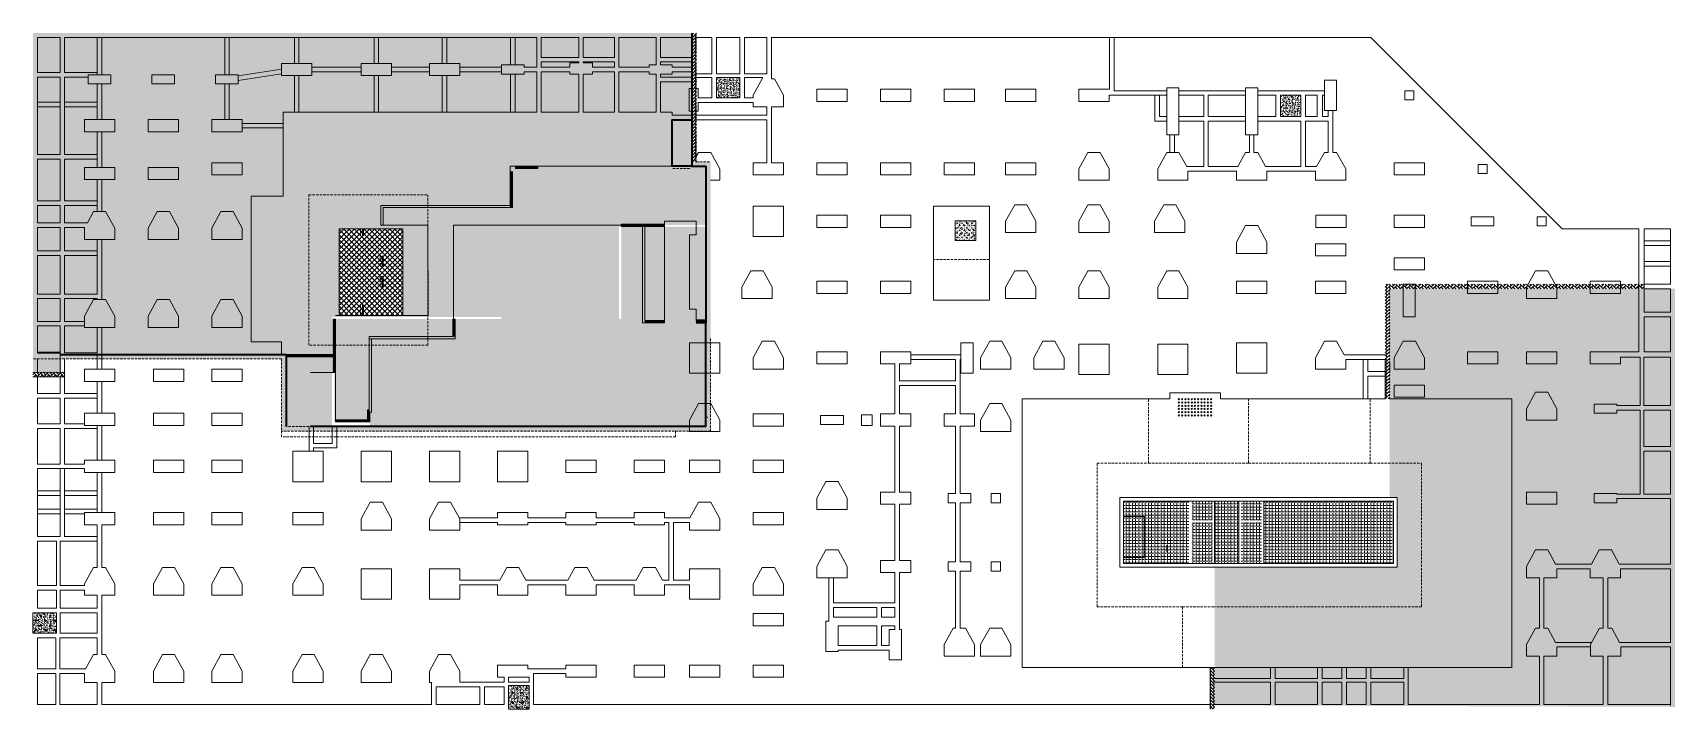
# Model space of a CAD drawing. Header units: millimetres. Extents: x 399 to 217001, y 400 to 89532.
import ezdxf

# ---------------------------------------------------------------- set-up
doc = ezdxf.new("R2010")
doc.units = ezdxf.units.MM
doc.linetypes.add('HIDDEN2', pattern=[4.7625, 3.175, -1.5875])
doc.layers.get('0').update_dxf_attribs({"lineweight": 20})
doc.layers.get('Defpoints').update_dxf_attribs({"color": 151, "lineweight": 9})
for name, color, linetype, lineweight in [('NDC_S_ HATCH HIDE', 251, 'Continuous', 9), ('NDC_S_DIM', 1, 'Continuous', 15), ('NDC_S_FOUNDATION', 6, 'Continuous', 35), ('NDC_S_HATCH MATERIAL', 8, 'Continuous', 13), ('NDC_S_SLAB', 2, 'Continuous', 20), ('NDC_S_THIN LINE', 8, 'Continuous', 9)]:
    doc.layers.add(name, color=color, linetype=linetype, lineweight=lineweight)
pattern_1 = [(0, (0, 0), (0, 419.1), [304.8, -114.3]), (90, (0, 0), (-419.1, 3e-14), [304.8, -114.3])]
pattern_2 = [(50, (0, 0), (358.6301, -31.3761), [37.5, -412.5]), (355, (0, 0), (-69.3757, 376.096), [30, -330]), (100.4514, (29.9, -2.6), (289.2547, 344.7198), [31.8701, -350.571]), (46.1842, (0, 100), (533.6205, -82.7595), [56.25, -618.75]), (96.6356, (44.47, 93.1), (467.3314, 487.059), [47.805, -525.8565]), (351.1842, (0, 100), (467.331, 487.0593), [45, -495]), (21, (50, 75), (298.4535, -201.3094), [37.5, -412.5]), (326, (50, 75), (121.6577, 362.575), [30, -330]), (71.4514, (74.87, 58.22), (420.1113, 161.2652), [31.8701, -350.571]), (37.5, (0, 0), (6.07993, 166.44693), [0, -326, 0, -335, 0, -331.25]), (7.5, (0, 0), (131.53477, 197.20586), [0, -191, 0, -318.5, 0, -126.25]), (327.5, (-111.5, 0), (266.91122, -11.27744), [0, -125, 0, -390, 0, -517.5]), (317.5, (-161.5, 0), (291.5931, 50.0525), [0, -162.5, 0, -259, 0, -367.5]), (45, (0, 0), (-79.54951, 79.54951), [])]
pattern_3 = [(0, (-2e-09, 269263.07), (0, 419.1), [304.8, -114.3]), (90, (-2e-09, 269263.07), (-419.1, 3e-14), [304.8, -114.3])]

msp = doc.modelspace()

# ---------------------------------------------------------------- hatches: boundary and pattern name
at = {"layer": 'NDC_S_ HATCH HIDE', "ltscale": 100}
h = msp.add_hatch(dxfattribs=at)
h.set_pattern_fill('CROSS', color=251, scale=100)
h.paths.add_polyline_path([(78000, 51800), (77700, 51800), (77700, 64200), (62199, 64200), (62200, 51800), (56199, 51800), (56199, 49750), (56199, 51800), (40150, 51800), (40150, 38250), (44850, 38250), (44850, 38550), (44850, 37650), (62850, 37650), (84716, 37650), (85150, 37650), (89200, 37650), (89200, 38076), (89200, 51602), (87900, 51602), (87900, 51300), (89180, 51300), (89180, 64000), (78000, 64000)])
h.paths.add_polyline_path([(40799, 63700), (49199, 63700), (49199, 52300), (40799, 52300)], flags=16)
h.paths.add_polyline_path([(39850, 49750), (39850, 49750), (39850, 52100), (62199, 52100), (62199, 64200), (89180, 64200), (89180, 66800), (89180, 71950), (87300, 71950), (87300, 89500), (400, 89532), (406, 44790), (4150, 44800), (4150, 47150), (4400, 47150), (33798, 47150), (33802, 37650), (39875, 37650)])
h = msp.add_hatch(dxfattribs=at)
h.set_pattern_fill('CROSS', color=251, scale=50)
h.paths.add_polyline_path([(122050, 62150), (124750, 62150), (124750, 64750), (122050, 64750)])
h = msp.add_hatch(dxfattribs=at)
h.set_pattern_fill('CROSS', color=251, scale=100)
h.paths.add_polyline_path([(217000, 55800), (179350, 55800), (179350, 46900), (179350, 46900), (179350, 46300), (179350, 46300), (179350, 38950), (179350, 28300), (180350, 28300), (180350, 19100), (172800, 19100), (156260, 19100), (156250, 900), (217000, 700), (217000, 28300), (217000, 28300)])
h = msp.add_hatch(dxfattribs=at)
h.set_pattern_fill('GOST_GLASS', color=251, scale=50)
h.paths.add_polyline_path([(151350, 38850), (156050, 38850), (156050, 41550), (151350, 41550)])
h = msp.add_hatch(dxfattribs=at)
h.set_pattern_fill('CROSS', color=251, scale=100)
h.paths.add_polyline_path([(400, 10400), (3500, 10400), (3500, 13100), (400, 13100)])
h = msp.add_hatch(dxfattribs=at)
h.set_pattern_fill('CROSS', color=251, scale=100)
h.paths.add_polyline_path([(63150, 400), (65850, 400), (65850, 3500), (63150, 3500)])
at = {"layer": 'NDC_S_HATCH MATERIAL', "ltscale": 100}
h = msp.add_hatch(dxfattribs=at)
h.set_pattern_fill('AR-CONC', color=256, scale=3)
h.paths.add_polyline_path([(90551, 80950), (93650, 80950), (93650, 83650), (90550, 83650)])
h = msp.add_hatch(dxfattribs=at)
h.set_pattern_fill('AR-CONC', color=256, scale=3)
h.set_pattern_definition([(50, (42900, 16550), (546.554, -47.8173), [57.15, -628.65]), (355, (42900, 16550), (-105.7303, 573.1705), [45.72, -502.9218]), (100.45144, (42945.55, 16546), (440.8237, 525.3533), [48.57, -534.2707]), (46.1842, (42900, 16702.4), (813.237, -126.127), [85.725, -942.975]), (96.63556, (42967.8, 16691.9), (712.2124, 742.2784), [72.855, -801.407]), (351.18415, (42900, 16702.4), (712.2124, 742.2784), [68.58, -754.379]), (21, (42976.2, 16664.3), (454.8432, -306.7956), [57.15, -628.65]), (326, (42976.2, 16664.3), (185.406, 552.564), [45.72, -502.92]), (71.45144, (43014.1, 16638.73), (640.2493, 245.7683), [48.57, -534.2698]), (37.5, (42900, 16550), (9.2658, 253.66512), [0, -496.824, 0, -510.54, 0, -504.825]), (7.5, (42900, 16550), (200.459, 300.5417), [0, -291.084, 0, -485.394, 0, -192.405]), (327.5, (42730.07, 16550), (406.7718, -17.18623), [0, -190.5, 0, -594.36, 0, -788.67]), (317.5, (42653.87, 16550), (444.3875, 76.2795), [0, -247.65, 0, -394.716, 0, -560.07])])
h.paths.add_polyline_path([(164950, 78500), (167650, 78500), (167650, 81300), (164950, 81300)])
h = msp.add_hatch(dxfattribs=at)
h.set_pattern_fill('ANSI37', color=256, scale=150)
h.paths.add_polyline_path([(40799, 52300), (49199, 52300), (49199, 63700), (40799, 63700)])
h = msp.add_hatch(dxfattribs=at)
h.set_pattern_fill('AR-CONC', color=256, scale=3)
h.paths.add_polyline_path([(122050, 62150), (124750, 62150), (124750, 64750), (122050, 64750)])
h = msp.add_hatch(dxfattribs=at)
h.set_pattern_fill('ANGLE', color=256, scale=60)
h.set_pattern_definition(pattern_1)
h.paths.add_polyline_path([(152950, 19600), (152950, 27800), (144250, 27800), (144250, 19600)])
h = msp.add_hatch(dxfattribs=at)
h.set_pattern_fill('ANGLE', color=256, scale=60)
h.set_pattern_definition(pattern_3)
h.paths.add_polyline_path([(159450, 27800), (156250, 27800), (156250, 19600), (159450, 19600)])
h.paths.add_polyline_path([(155950, 25000), (153250, 25000), (153250, 19600), (155950, 19600)])
h.paths.add_polyline_path([(162450, 25000), (159750, 25000), (159750, 19600), (162450, 19600)])
h = msp.add_hatch(dxfattribs=at)
h.set_pattern_fill('ANGLE', color=256, scale=60)
h.set_pattern_definition(pattern_3)
h.paths.add_polyline_path([(155950, 27800), (155150, 27800), (154050, 27800), (153250, 27800), (153250, 25300), (155950, 25300)])
h = msp.add_hatch(dxfattribs=at)
h.set_pattern_fill('ANGLE', color=256, scale=60)
h.set_pattern_definition(pattern_3)
h.paths.add_polyline_path([(162450, 27800), (159750, 27800), (159750, 25300), (162450, 25300)])
h = msp.add_hatch(dxfattribs=at)
h.set_pattern_fill('ANGLE', color=256, scale=60)
h.set_pattern_definition(pattern_1)
h.paths.add_polyline_path([(162750, 19600), (179850, 19600), (179850, 27800), (162750, 27800)])
h = msp.add_hatch(dxfattribs=at)
h.set_pattern_fill('AR-CONC', color=256, scale=3)
h.set_pattern_definition([(50, (-121650, -51650), (546.554, -47.8173), [57.15, -628.65]), (355, (-121650, -51650), (-105.7303, 573.1705), [45.72, -502.9218]), (100.45144, (-121604.45, -51654), (440.8237, 525.3533), [48.57, -534.2707]), (46.1842, (-121650, -51497.6), (813.237, -126.127), [85.725, -942.975]), (96.63556, (-121582.2, -51508.1), (712.2124, 742.2784), [72.855, -801.407]), (351.18415, (-121650, -51497.6), (712.2124, 742.2784), [68.58, -754.379]), (21, (-121573.8, -51535.7), (454.8432, -306.7956), [57.15, -628.65]), (326, (-121573.8, -51535.7), (185.406, 552.564), [45.72, -502.92]), (71.45144, (-121535.9, -51561.27), (640.2493, 245.7683), [48.57, -534.2698]), (37.5, (-121650, -51650), (9.2658, 253.66512), [0, -496.824, 0, -510.54, 0, -504.825]), (7.5, (-121650, -51650), (200.459, 300.5417), [0, -291.084, 0, -485.394, 0, -192.405]), (327.5, (-121819.93, -51650), (406.7718, -17.18623), [0, -190.5, 0, -594.36, 0, -788.67]), (317.5, (-121896.13, -51650), (444.3875, 76.2795), [0, -247.65, 0, -394.716, 0, -560.07])])
h.paths.add_polyline_path([(400, 10400), (3500, 10400), (3500, 13100), (400, 13100)])
h = msp.add_hatch(dxfattribs=at)
h.set_pattern_fill('AR-CONC', color=256, scale=3)
h.set_pattern_definition([(50, (-58900, -61250), (546.554, -47.8173), [57.15, -628.65]), (355, (-58900, -61250), (-105.7303, 573.1705), [45.72, -502.9218]), (100.45144, (-58854.45, -61254), (440.8237, 525.3533), [48.57, -534.2707]), (46.1842, (-58900, -61097.6), (813.237, -126.127), [85.725, -942.975]), (96.63556, (-58832.2, -61108.1), (712.2124, 742.2784), [72.855, -801.407]), (351.18415, (-58900, -61097.6), (712.2124, 742.2784), [68.58, -754.379]), (21, (-58823.8, -61135.7), (454.8432, -306.7956), [57.15, -628.65]), (326, (-58823.8, -61135.7), (185.406, 552.564), [45.72, -502.92]), (71.45144, (-58785.9, -61161.27), (640.2493, 245.7683), [48.57, -534.2698]), (37.5, (-58900, -61250), (9.2658, 253.66512), [0, -496.824, 0, -510.54, 0, -504.825]), (7.5, (-58900, -61250), (200.459, 300.5417), [0, -291.084, 0, -485.394, 0, -192.405]), (327.5, (-59069.93, -61250), (406.7718, -17.18623), [0, -190.5, 0, -594.36, 0, -788.67]), (317.5, (-59146.13, -61250), (444.3875, 76.2795), [0, -247.65, 0, -394.716, 0, -560.07])])
h.paths.add_polyline_path([(63150, 400), (65850, 400), (65850, 3500), (63150, 3500)])
at = {"layer": 'NDC_S_THIN LINE', "ltscale": 100}
h = msp.add_hatch(dxfattribs=at)
h.set_pattern_fill('AR-HBONE', color=251, scale=3)
h.set_pattern_definition([(45, (175, 1e-10), (0, 431.0523), [914.4, -304.8]), (135, (390.53, 215.53), (4e-14, 431.0523), [914.4, -304.8])])
h.paths.add_polyline_path([(87300, 72550), (87900, 72550), (87900, 89500), (87300, 89500)])
h = msp.add_hatch(dxfattribs=at)
h.set_pattern_fill('AR-HBONE', color=251, scale=3)
h.set_pattern_definition([(45, (4.5, -17025.54), (0, 431.0523), [914.4, -304.8]), (135, (220.04, -16810), (4e-14, 431.0523), [914.4, -304.8])])
h.paths.add_polyline_path([(88302, 72550), (87300, 72550), (87300, 71950), (89180, 71950), (89180, 37650), (84550, 37650), (83200, 37650), (40758, 37650), (40806, 37050), (81700, 37052), (83200, 37052), (85150, 37053), (89780, 37053), (89780, 72550)])
h.paths.add_polyline_path([(3995, 46550), (33200, 46550), (33200, 37050), (40774, 37050), (40733, 37650), (39867, 37650), (39900, 37650), (33800, 37650), (33800, 46100), (33800, 46350), (33800, 47150), (3995, 47150)])
h = msp.add_hatch(dxfattribs=at)
h.set_pattern_fill('BTCT', color=251, scale=50, pattern_type=2)
h.set_pattern_definition([(50, (-1e-08, 1e-10), (358.6301, -31.3761), [37.5, -412.5]), (355, (-1e-08, 1e-10), (-69.3757, 376.096), [30, -330]), (100.4514, (29.9, -2.6), (289.2547, 344.7198), [31.8701, -350.571]), (46.1842, (-1e-08, 100), (533.6205, -82.7595), [56.25, -618.75]), (96.6356, (44.47, 93.1), (467.3314, 487.059), [47.805, -525.8565]), (351.1842, (-1e-08, 100), (467.331, 487.0593), [45, -495]), (21, (50, 75), (298.4535, -201.30945), [37.5, -412.5]), (326, (50, 75), (121.6577, 362.575), [30, -330]), (71.4514, (74.87, 58.22), (420.1113, 161.2652), [31.8701, -350.571]), (37.5, (-1e-08, 1e-10), (6.07993, 166.44693), [0, -326, 0, -335, 0, -331.25]), (7.5, (-1e-08, 1e-10), (131.53477, 197.20586), [0, -191, 0, -318.5, 0, -126.25]), (327.5, (-111.5, 1e-10), (266.91122, -11.27744), [0, -125, 0, -390, 0, -517.5]), (317.5, (-161.5, 1e-10), (291.5931, 50.0525), [0, -162.5, 0, -259, 0, -367.5]), (45, (-1e-08, 1e-10), (-79.54951, 79.54951), [])])
h.paths.add_polyline_path([(64048, 71950), (64048, 71650), (67000, 71651), (67000, 71951)])
h = msp.add_hatch(dxfattribs=at)
h.set_pattern_fill('BTCT', color=251, scale=50, pattern_type=2)
h.set_pattern_definition(pattern_2)
h.paths.add_polyline_path([(63650, 71250), (63350, 71250), (63350, 66500), (63650, 66500)])
h = msp.add_hatch(dxfattribs=at)
h.set_pattern_fill('BTCT', color=251, scale=50, pattern_type=2)
h.set_pattern_definition(pattern_2)
h.paths.add_polyline_path([(46590, 66500), (63350, 66500), (63350, 66800), (46290, 66800), (46290, 64200), (46590, 64200)])
h = msp.add_hatch(dxfattribs=at)
h.set_pattern_fill('BTCT', color=251, scale=50, angle=90, pattern_type=2)
h.set_pattern_definition([(140, (149610, 600), (31.3761, 358.6301), [37.5, -412.5]), (85, (149610, 600), (-376.096, -69.3757), [30, -330]), (190.4514, (149612.6, 629.9), (-344.7198, 289.2547), [31.8701, -350.571]), (136.1842, (149510, 600), (82.7595, 533.6205), [56.25, -618.75]), (186.6356, (149516.9, 644.47), (-487.059, 467.3314), [47.805, -525.8565]), (81.1842, (149510, 600), (-487.0593, 467.331), [45, -495]), (111, (149535, 650), (201.3094, 298.4535), [37.5, -412.5]), (56, (149535, 650), (-362.575, 121.6577), [30, -330]), (161.4514, (149551.78, 674.87), (-161.2652, 420.1113), [31.8701, -350.571]), (127.5, (149610, 600), (-166.44693, 6.07993), [0, -326, 0, -335, 0, -331.25]), (97.5, (149610, 600), (-197.20586, 131.53477), [0, -191, 0, -318.5, 0, -126.25]), (57.5, (149610, 488.5), (11.27744, 266.91122), [0, -125, 0, -390, 0, -517.5]), (47.5, (149610, 438.5), (-50.0525, 291.5931), [0, -162.5, 0, -259, 0, -367.5]), (135, (149610, 600), (-79.54951, -79.54951), [])])
h.paths.add_polyline_path([(78000, 64300), (78000, 64000), (83700, 64000), (83700, 64300)])
h = msp.add_hatch(dxfattribs=at)
h.set_pattern_fill('BTCT', color=251, scale=50, pattern_type=2)
h.set_pattern_definition([(50, (17450, -7653.4), (358.6301, -31.3761), [37.5, -412.5]), (355, (17450, -7653.4), (-69.3757, 376.096), [30, -330]), (100.4514, (17479.9, -7656.02), (289.2547, 344.7198), [31.8701, -350.571]), (46.1842, (17450, -7553.4), (533.6205, -82.7595), [56.25, -618.75]), (96.6356, (17494.47, -7560.3), (467.3314, 487.059), [47.805, -525.8565]), (351.1842, (17450, -7553.4), (467.331, 487.0593), [45, -495]), (21, (17500, -7578.4), (298.4535, -201.3094), [37.5, -412.5]), (326, (17500, -7578.4), (121.6577, 362.575), [30, -330]), (71.4514, (17524.87, -7595.2), (420.1113, 161.2652), [31.8701, -350.571]), (37.5, (17450, -7653.41), (6.07993, 166.44693), [0, -326, 0, -335, 0, -331.25]), (7.5, (17450, -7653.41), (131.53477, 197.20586), [0, -191, 0, -318.5, 0, -126.25]), (327.5, (17338.5, -7653.41), (266.91122, -11.27744), [0, -125, 0, -390, 0, -517.5]), (317.5, (17288.5, -7653.4), (291.5931, 50.0525), [0, -162.5, 0, -259, 0, -367.5]), (45, (17450, -7653.41), (-79.54951, 79.54951), [])])
h.paths.add_polyline_path([(81100, 64000), (80800, 64000), (80800, 51300), (81100, 51300)])
h = msp.add_hatch(dxfattribs=at)
h.set_pattern_fill('AR-HBONE', color=251, scale=3)
h.set_pattern_definition([(45, (-129833.46, 0), (0, 431.0523), [914.4, -304.8]), (135, (-129617.93, 215.53), (4e-14, 431.0523), [914.4, -304.8])])
h.paths.add_polyline_path([(179350, 55800), (212925, 55800), (212925, 56400), (178750, 56400), (178750, 46850), (178749, 46850), (178750, 41300), (179350, 41300), (179350, 47608)])
h = msp.add_hatch(dxfattribs=at)
h.set_pattern_fill('BTCT', color=251, scale=50, pattern_type=2)
h.set_pattern_definition([(50, (-23350, -17450), (358.6301, -31.3761), [37.5, -412.5]), (355, (-23350, -17450), (-69.3757, 376.096), [30, -330]), (100.4514, (-23320.1, -17452.6), (289.2547, 344.7198), [31.8701, -350.571]), (46.1842, (-23350, -17350), (533.6205, -82.7595), [56.25, -618.75]), (96.6356, (-23305.53, -17356.9), (467.3314, 487.059), [47.805, -525.8565]), (351.1842, (-23350, -17350), (467.331, 487.0593), [45, -495]), (21, (-23300, -17375), (298.4535, -201.3094), [37.5, -412.5]), (326, (-23300, -17375), (121.6577, 362.575), [30, -330]), (71.4514, (-23275.13, -17391.78), (420.1113, 161.2652), [31.8701, -350.571]), (37.5, (-23350, -17450), (6.07993, 166.44693), [0, -326, 0, -335, 0, -331.25]), (7.5, (-23350, -17450), (131.53477, 197.20586), [0, -191, 0, -318.5, 0, -126.25]), (327.5, (-23461.5, -17450), (266.91122, -11.27744), [0, -125, 0, -390, 0, -517.5]), (317.5, (-23511.5, -17450), (291.5931, 50.0525), [0, -162.5, 0, -259, 0, -367.5]), (45, (-23350, -17450), (-79.54951, 79.54951), [])])
h.paths.add_polyline_path([(40300, 51800), (40000, 51800), (40000, 44750), (40300, 44750)])
h = msp.add_hatch(dxfattribs=at)
h.set_pattern_fill('BTCT', color=251, scale=50, pattern_type=2)
h.set_pattern_definition([(50, (-7450.8, -19450), (358.6301, -31.3761), [37.5, -412.5]), (355, (-7450.8, -19450), (-69.3757, 376.096), [30, -330]), (100.4514, (-7420.9, -19452.6), (289.2547, 344.7198), [31.8701, -350.571]), (46.1842, (-7450.8, -19350), (533.6205, -82.7595), [56.25, -618.75]), (96.6356, (-7406.33, -19356.9), (467.3314, 487.059), [47.805, -525.8565]), (351.1842, (-7450.8, -19350), (467.331, 487.0593), [45, -495]), (21, (-7400.8, -19375), (298.4535, -201.3094), [37.5, -412.5]), (326, (-7400.8, -19375), (121.6577, 362.575), [30, -330]), (71.4514, (-7375.93, -19391.78), (420.1113, 161.2652), [31.8701, -350.571]), (37.5, (-7450.8, -19450), (6.07993, 166.44693), [0, -326, 0, -335, 0, -331.25]), (7.5, (-7450.8, -19450), (131.53477, 197.20586), [0, -191, 0, -318.5, 0, -126.25]), (327.5, (-7562.3, -19450), (266.91122, -11.27744), [0, -125, 0, -390, 0, -517.5]), (317.5, (-7612.3, -19450), (291.5931, 50.0525), [0, -162.5, 0, -259, 0, -367.5]), (45, (-7450.8, -19450), (-79.54951, 79.54951), [])])
h.paths.add_polyline_path([(56100, 51800), (55800, 51800), (55800, 49500), (56100, 49500)])
h = msp.add_hatch(dxfattribs=at)
h.set_pattern_fill('BTCT', color=251, scale=50, angle=90, pattern_type=2)
h.set_pattern_definition([(140, (152710.68, -12100), (31.3761, 358.6301), [37.5, -412.5]), (85, (152710.68, -12100), (-376.096, -69.3757), [30, -330]), (190.4514, (152713.3, -12070.1), (-344.7198, 289.2547), [31.8701, -350.571]), (136.1842, (152610.68, -12100), (82.7595, 533.6205), [56.25, -618.75]), (186.6356, (152617.57, -12055.53), (-487.059, 467.3314), [47.805, -525.8565]), (81.1842, (152610.7, -12100), (-487.0593, 467.331), [45, -495]), (111, (152635.68, -12050), (201.3094, 298.4535), [37.5, -412.5]), (56, (152635.68, -12050), (-362.575, 121.6577), [30, -330]), (161.4514, (152652.45, -12025.13), (-161.2652, 420.1113), [31.8701, -350.571]), (127.5, (152710.68, -12100), (-166.44693, 6.07993), [0, -326, 0, -335, 0, -331.25]), (97.5, (152710.68, -12100), (-197.20586, 131.53477), [0, -191, 0, -318.5, 0, -126.25]), (57.5, (152710.68, -12211.5), (11.27744, 266.91122), [0, -125, 0, -390, 0, -517.5]), (47.5, (152710.68, -12261.5), (-50.0525, 291.5931), [0, -162.5, 0, -259, 0, -367.5]), (135, (152710.68, -12100), (-79.54951, -79.54951), [])])
h.paths.add_polyline_path([(81101, 51600), (81101, 51300), (83700, 51300), (83700, 51600)])
h = msp.add_hatch(dxfattribs=at)
h.set_pattern_fill('BTCT', color=251, scale=50, angle=90, pattern_type=2)
h.set_pattern_definition([(140, (159150, -12047.56), (31.3761, 358.6301), [37.5, -412.5]), (85, (159150, -12047.56), (-376.096, -69.3757), [30, -330]), (190.4514, (159152.6, -12017.67), (-344.7198, 289.2547), [31.8701, -350.571]), (136.1842, (159050, -12047.56), (82.7595, 533.6205), [56.25, -618.75]), (186.6356, (159056.9, -12003.1), (-487.059, 467.3314), [47.805, -525.8565]), (81.1842, (159050, -12047.56), (-487.0593, 467.331), [45, -495]), (111, (159075, -11997.56), (201.3094, 298.4535), [37.5, -412.5]), (56, (159075, -11997.56), (-362.575, 121.6577), [30, -330]), (161.4514, (159091.78, -11972.7), (-161.2652, 420.1113), [31.8701, -350.571]), (127.5, (159150, -12047.56), (-166.44693, 6.07993), [0, -326, 0, -335, 0, -331.25]), (97.5, (159150, -12047.56), (-197.20586, 131.53477), [0, -191, 0, -318.5, 0, -126.25]), (57.5, (159150, -12159.06), (11.27744, 266.91122), [0, -125, 0, -390, 0, -517.5]), (47.5, (159150, -12209.06), (-50.0525, 291.5931), [0, -162.5, 0, -259, 0, -367.5]), (135, (159150, -12047.56), (-79.54951, -79.54951), [])])
h.paths.add_polyline_path([(87900, 51602), (87900, 51302), (89180, 51302), (89180, 51602)])
h = msp.add_hatch(dxfattribs=at)
h.set_pattern_fill('BTCT', color=251, scale=50, pattern_type=2)
h.set_pattern_definition([(50, (-18600, -22650), (358.6301, -31.3761), [37.5, -412.5]), (355, (-18600, -22650), (-69.3757, 376.096), [30, -330]), (100.4514, (-18570.1, -22652.6), (289.2547, 344.7198), [31.8701, -350.571]), (46.1842, (-18600, -22550), (533.6205, -82.7595), [56.25, -618.75]), (96.6356, (-18555.53, -22556.9), (467.3314, 487.059), [47.805, -525.8565]), (351.1842, (-18600, -22550), (467.331, 487.0593), [45, -495]), (21, (-18550, -22575), (298.4535, -201.3094), [37.5, -412.5]), (326, (-18550, -22575), (121.6577, 362.575), [30, -330]), (71.4514, (-18525.13, -22591.78), (420.1113, 161.2652), [31.8701, -350.571]), (37.5, (-18600, -22650), (6.07993, 166.44693), [0, -326, 0, -335, 0, -331.25]), (7.5, (-18600, -22650), (131.53477, 197.20586), [0, -191, 0, -318.5, 0, -126.25]), (327.5, (-18711.5, -22650), (266.91122, -11.27744), [0, -125, 0, -390, 0, -517.5]), (317.5, (-18761.5, -22650), (291.5931, 50.0525), [0, -162.5, 0, -259, 0, -367.5]), (45, (-18600, -22650), (-79.54951, 79.54951), [])])
h.paths.add_polyline_path([(45050, 49200), (44750, 49200), (44750, 39550), (45050, 39550)])
h = msp.add_hatch(dxfattribs=at)
h.set_pattern_fill('BTCT', color=251, scale=50, angle=90, pattern_type=2)
h.set_pattern_definition([(140, (125310.68, -14200), (31.3761, 358.6301), [37.5, -412.5]), (85, (125310.68, -14200), (-376.0961, -69.3757), [30, -330]), (190.4514, (125313.3, -14170.1), (-344.7198, 289.2547), [31.8701, -350.571]), (136.1842, (125210.68, -14200), (82.7595, 533.6205), [56.25, -618.75]), (186.6356, (125217.57, -14155.53), (-487.059, 467.3314), [47.805, -525.8565]), (81.1842, (125210.7, -14200), (-487.0593, 467.331), [45, -495]), (111, (125235.68, -14150), (201.30945, 298.4535), [37.5, -412.5]), (56, (125235.68, -14150), (-362.575, 121.6577), [30, -330]), (161.4514, (125252.45, -14125.13), (-161.2652, 420.1113), [31.8701, -350.571]), (127.5, (125310.68, -14200), (-166.44693, 6.07993), [0, -326, 0, -335, 0, -331.25]), (97.5, (125310.68, -14200), (-197.20586, 131.53477), [0, -191, 0, -318.5, 0, -126.25]), (57.5, (125310.68, -14311.5), (11.27744, 266.91122), [0, -125, 0, -390, 0, -517.5]), (47.5, (125310.68, -14361.5), (-50.0525, 291.5931), [0, -162.5, 0, -259, 0, -367.5]), (135, (125310.68, -14200), (-79.54951, -79.54951), [])])
h.paths.add_polyline_path([(44770, 49500), (44770, 49200), (56100, 49197), (56100, 49497)])
h = msp.add_hatch(dxfattribs=at)
h.set_pattern_fill('BTCT', color=251, scale=50, angle=90, pattern_type=2)
h.set_pattern_definition([(140, (102779.58, -16500), (31.3761, 358.6301), [37.5, -412.5]), (85, (102779.6, -16500), (-376.096, -69.3757), [30, -330]), (190.4514, (102782.2, -16470.12), (-344.7198, 289.2547), [31.8701, -350.571]), (136.1842, (102679.6, -16500), (82.7595, 533.6205), [56.25, -618.75]), (186.6356, (102686.5, -16455.54), (-487.059, 467.3314), [47.805, -525.8565]), (81.1842, (102679.6, -16500), (-487.0593, 467.331), [45, -495]), (111, (102704.58, -16450), (201.3094, 298.4535), [37.5, -412.5]), (56, (102704.6, -16450), (-362.575, 121.6577), [30, -330]), (161.4514, (102721.36, -16425.14), (-161.2652, 420.1113), [31.8701, -350.571]), (127.5, (102779.58, -16500), (-166.44693, 6.07993), [0, -326, 0, -335, 0, -331.25]), (97.5, (102779.58, -16500), (-197.20586, 131.53477), [0, -191, 0, -318.5, 0, -126.25]), (57.5, (102779.58, -16611.5), (11.27744, 266.91122), [0, -125, 0, -390, 0, -517.5]), (47.5, (102779.58, -16661.5), (-50.0525, 291.5931), [0, -162.5, 0, -259, 0, -367.5]), (135, (102779.58, -16500.01), (-79.54951, -79.54951), [])])
h.paths.add_polyline_path([(33800, 47150), (33800, 46850), (40000, 46850), (40000, 47150)])
h = msp.add_hatch(dxfattribs=at)
h.set_pattern_fill('AR-HBONE', color=251, scale=3)
h.set_pattern_definition([(45, (3595, -590), (0, 431.0523), [914.4, -304.8]), (135, (3810.53, -374.48), (4e-14, 431.0523), [914.4, -304.8])])
h.paths.add_polyline_path([(4598, 44799), (401, 44799), (399, 44200), (4595, 44201)])
h = msp.add_hatch(dxfattribs=at)
h.set_pattern_fill('BTCT', color=251, scale=50, angle=90, pattern_type=2)
h.set_pattern_definition([(140, (107843.13, -25098.48), (31.3761, 358.6301), [37.5, -412.5]), (85, (107843.13, -25098.48), (-376.096, -69.3757), [30, -330]), (190.4514, (107845.74, -25068.6), (-344.7198, 289.2547), [31.8701, -350.571]), (136.1842, (107743.13, -25098.5), (82.7595, 533.6205), [56.25, -618.75]), (186.6356, (107750, -25054), (-487.059, 467.3314), [47.805, -525.8565]), (81.1842, (107743.1, -25098.5), (-487.0593, 467.331), [45, -495]), (111, (107768.13, -25048.48), (201.3094, 298.4535), [37.5, -412.5]), (56, (107768.13, -25048.48), (-362.575, 121.6577), [30, -330]), (161.4514, (107784.9, -25023.6), (-161.2652, 420.1113), [31.8701, -350.571]), (127.5, (107843.13, -25098.48), (-166.44693, 6.07993), [0, -326, 0, -335, 0, -331.25]), (97.5, (107843.13, -25098.48), (-197.20586, 131.53477), [0, -191, 0, -318.5, 0, -126.25]), (57.5, (107843.13, -25209.98), (11.27744, 266.91122), [0, -125, 0, -390, 0, -517.5]), (47.5, (107843.13, -25259.98), (-50.0525, 291.5931), [0, -162.5, 0, -259, 0, -367.5]), (135, (107843.13, -25098.48), (-79.54951, -79.54951), [])])
h.paths.add_polyline_path([(40300, 38550), (40300, 38250), (44850, 38250), (44850, 38552), (44850, 39250), (44750, 39250), (44750, 39850), (44550, 39850), (44550, 38551)])
h = msp.add_hatch(dxfattribs=at)
h.set_pattern_fill('AR-HBONE', color=251, scale=3)
edge = h.paths.add_edge_path()
edge.add_arc((156199, 1924), 3976, 89.12674, 90.87326)
edge.add_line((156139, 5900), (155660, 5900))
edge.add_line((155660, 5900), (155660, 900))
edge.add_line((155660, 900), (155660, 400))
edge.add_line((155660, 400), (156260, 400))
edge.add_line((156260, 400), (156260, 5900))

# ---------------------------------------------------------------- linework, layer by layer
at = {"ltscale": 100}
for p, q in [((3995, 88900), (1000, 88900)), ((1000, 84300), (1000, 88900)), ((3995, 88900), (3995, 84300)), ((8900, 88900), (8900, 84000)), ((9500, 88900), (9500, 84000)), ((25700, 84000), (25700, 88900)), ((26300, 84000), (26300, 88900)), ((34900, 85500), (34900, 88900)), ((35500, 85500), (35500, 88900)), ((45400, 85500), (45400, 88900)), ((46000, 85500), (46000, 88900)), ((54400, 85500), (54400, 88900)), ((55000, 85500), (55000, 88900)), ((63400, 85300), (63400, 88900)), ((64000, 85300), (64000, 88900)), ((67450, 86300), (67450, 88900)), ((82600, 88900), (77700, 88900)), ((77700, 85000), (77700, 88900)), ((82600, 85300), (82600, 88900)), ((87300, 88900), (83200, 88900)), ((83200, 88900), (83200, 86300)), ((87300, 86300), (87300, 89000)), ((89950, 88900), (87900, 88900)), ((89950, 84150), (89950, 88900)), ((90550, 84150), (90550, 88900)), ((93650, 88900), (90550, 88900)), ((93650, 84150), (93650, 88900)), ((97200, 88900), (94250, 88900)), ((94250, 84150), (94250, 88900)), ((97200, 84150), (97200, 88900)), ((143000, 88900), (143000, 81900)), ((27500, 83857), (33200, 84752)), ((37200, 85000), (43700, 85000)), ((47700, 85000), (52700, 85000)), ((56700, 85000), (62200, 85000)), ((66850, 85000), (65200, 85000)), ((72400, 86300), (67450, 86300)), ((67450, 85000), (67450, 85700)), ((72400, 85700), (67450, 85700)), ((71200, 85000), (67450, 85000)), ((77100, 86300), (73000, 86300)), ((77100, 85700), (73000, 85700)), ((77100, 85000), (77100, 85700)), ((77700, 85000), (81700, 85000)), ((81700, 85000), (81700, 85300)), ((81700, 85300), (82600, 85300)), ((83200, 86300), (87300, 86300)), ((87300, 85700), (83200, 85700)), ((83200, 85700), (83200, 85300)), ((83200, 85300), (84700, 85300)), ((84700, 85300), (84700, 85000)), ((84700, 85000), (87300, 85000)), ((87300, 85000), (87300, 85700)), ((3995, 84300), (1000, 84300)), ((1000, 73500), (1000, 83700)), ((3995, 83700), (1000, 83700)), ((3995, 83700), (3995, 73500)), ((8900, 84300), (4595, 84300)), ((7700, 83700), (4595, 83700)), ((4595, 83700), (4595, 73500)), ((8900, 82800), (8900, 78100)), ((8900, 82800), (8900, 82050)), ((9500, 82800), (9500, 78100)), ((25700, 78100), (25700, 82800)), ((26300, 78100), (26300, 82800)), ((27500, 83249), (33200, 84145)), ((34900, 79100), (34900, 83900)), ((35500, 79100), (35500, 83900)), ((37200, 84400), (43700, 84400)), ((45400, 79100), (45400, 83900)), ((46000, 79100), (46000, 83900)), ((47700, 84400), (52700, 84400)), ((54400, 79100), (54400, 83900)), ((55000, 79100), (55000, 83900)), ((56700, 84400), (62200, 84400)), ((63400, 79100), (63400, 84100)), ((64000, 79100), (64000, 84100)), ((66850, 84400), (65200, 84400)), ((71200, 84400), (67450, 84400)), ((77100, 79100), (77100, 84400)), ((77700, 79100), (77700, 84400)), ((81700, 84400), (77700, 84400)), ((81700, 84100), (81700, 84400)), ((82600, 84100), (81700, 84100)), ((84700, 84100), (83200, 84100)), ((83200, 83700), (87300, 83700)), ((87300, 83100), (83200, 83100)), ((87300, 84400), (84700, 84400)), ((84700, 84400), (84700, 84100)), ((87900, 84150), (89950, 84150)), ((89950, 83650), (87900, 83650)), ((89950, 80950), (89950, 83650)), ((90550, 84150), (93650, 84150)), ((94250, 84150), (97200, 84150)), ((94275, 80950), (94275, 83650)), ((94275, 83650), (96694, 83650)), ((96694, 83650), (95400, 81300)), ((170750, 79300), (170750, 83300)), ((170750, 83300), (172350, 83300)), ((172350, 83300), (172350, 79300)), ((3995, 80400), (1000, 80400)), ((8900, 80400), (4595, 80400)), ((87900, 82200), (88150, 82200)), ((88150, 82200), (88150, 80950)), ((89950, 80950), (88150, 80950)), ((95400, 80950), (94275, 80950)), ((95400, 81300), (95400, 80950)), ((149950, 81300), (142350, 81300)), ((143000, 81900), (149950, 81900)), ((148375, 81300), (148375, 77900)), ((148975, 81300), (148975, 78500)), ((151557, 81900), (160350, 81900)), ((154825, 81300), (151557, 81300)), ((154825, 81300), (154825, 78500)), ((160350, 81300), (155425, 81300)), ((155425, 81300), (155425, 78500)), ((161950, 81900), (170750, 81900)), ((161950, 81300), (164350, 81300)), ((164350, 78500), (164350, 81300)), ((164950, 78500), (164950, 81300)), ((164950, 81300), (167650, 81300)), ((167650, 78500), (167650, 81300)), ((168250, 78500), (168250, 81300)), ((169800, 81300), (168250, 81300)), ((169800, 80500), (169800, 78500)), ((170500, 78500), (170500, 81300)), ((170750, 81300), (170500, 81300)), ((3995, 79800), (1000, 79800)), ((8900, 79800), (4595, 79800)), ((7200, 76500), (7200, 78100)), ((7200, 78100), (11200, 78100)), ((11200, 78100), (11200, 76500)), ((97200, 78075), (87900, 78075)), ((149950, 78500), (148975, 78500)), ((151550, 78500), (154825, 78500)), ((160350, 78500), (155425, 78500)), ((164350, 78500), (161950, 78500)), ((167650, 78500), (164950, 78500)), ((168250, 78500), (169800, 78500)), ((170500, 78500), (171250, 78500)), ((172350, 79300), (170750, 79300)), ((171250, 79300), (171250, 78500)), ((171850, 79300), (171850, 73780)), ((11200, 76500), (7200, 76500)), ((8900, 76500), (8900, 71800)), ((9500, 76500), (9500, 71800)), ((28000, 77600), (33400, 77600)), ((28000, 77000), (33400, 77000)), ((149950, 77900), (148375, 77900)), ((150350, 76100), (150350, 73780)), ((150950, 76100), (150950, 73780)), ((151550, 77900), (154825, 77900)), ((154825, 77900), (154825, 71900)), ((160350, 77900), (155425, 77900)), ((160850, 76100), (160850, 73780)), ((161450, 76100), (161450, 73780)), ((167650, 77900), (161950, 77900)), ((167650, 77900), (167650, 71900)), ((168250, 77900), (171250, 77900)), ((168250, 77900), (168250, 71900)), ((171250, 77900), (171250, 73780)), ((88200, 73780), (87900, 73235)), ((89800, 73780), (88200, 73780)), ((91000, 71600), (89800, 73780)), ((149950, 73780), (148750, 71600)), ((151550, 73780), (149950, 73780)), ((152585, 71900), (151550, 73780)), ((3995, 73500), (1000, 73500)), ((3995, 72900), (1000, 72900)), ((1000, 67400), (1000, 72900)), ((3995, 72900), (3995, 67400)), ((8900, 73500), (4595, 73500)), ((4595, 72900), (4595, 67400)), ((8900, 72900), (4595, 72900)), ((91000, 70100), (91000, 71600)), ((148750, 71600), (148750, 70100)), ((154825, 71900), (152585, 71900)), ((8900, 70200), (8900, 65980)), ((9500, 70200), (9500, 65980)), ((89780, 70100), (91000, 70100)), ((148750, 70100), (152750, 70100)), ((3995, 67400), (1000, 67400)), ((8900, 67400), (4595, 67400)), ((1000, 64500), (1000, 66800)), ((3995, 66800), (1000, 66800)), ((3995, 66800), (3995, 64500)), ((8900, 66800), (4595, 66800)), ((4595, 66800), (4595, 64500)), ((119200, 66700), (126550, 66700)), ((119200, 54300), (119200, 66700)), ((126550, 54300), (126550, 66700)), ((3995, 64500), (1000, 64500)), ((3995, 63900), (1000, 63900)), ((1000, 60800), (1000, 63900)), ((3995, 63900), (3995, 60800)), ((4595, 63900), (4595, 60800)), ((212925, 55800), (212925, 63700)), ((216400, 63700), (212925, 63700)), ((216400, 56402), (216400, 63700)), ((3995, 60800), (1000, 60800)), ((8900, 60800), (4595, 60800)), ((8900, 62300), (8900, 55100)), ((9500, 62300), (9500, 54380)), ((216400, 62100), (212925, 62100)), ((216400, 61500), (212925, 61500)), ((1000, 55100), (1000, 60200)), ((3995, 60200), (1000, 60200)), ((3995, 60200), (3995, 55100)), ((8900, 60200), (4595, 60200)), ((4595, 60200), (4595, 55100)), ((216400, 59400), (212925, 59400)), ((216400, 58800), (212925, 58800)), ((112200, 55200), (112200, 56800)), ((112200, 56800), (116200, 56800)), ((116200, 56800), (116200, 55200)), ((212925, 56402), (216400, 56402)), ((3995, 55100), (1000, 55100)), ((1000, 51500), (1000, 54500)), ((3995, 54500), (1000, 54500)), ((3995, 54500), (3995, 51500)), ((8900, 55100), (4595, 55100)), ((4595, 54500), (4595, 51500)), ((8900, 54500), (4595, 54500)), ((8900, 54500), (8900, 54380)), ((116200, 55200), (112200, 55200)), ((126550, 54300), (119200, 54300)), ((212925, 52700), (212925, 55800)), ((212925, 55800), (216400, 55800)), ((216400, 52700), (216400, 55800)), ((216400, 52700), (212925, 52700)), ((212925, 47500), (212925, 52100)), ((216400, 52100), (212925, 52100)), ((216400, 47500), (216400, 52100)), ((3995, 51500), (1000, 51500)), ((1000, 47400), (1000, 50900)), ((3995, 50900), (1000, 50900)), ((3995, 50900), (3995, 47400)), ((7200, 51500), (4595, 51500)), ((4595, 50900), (4595, 47350)), ((7200, 50900), (4595, 50900)), ((8900, 50700), (8900, 47350)), ((9500, 50700), (9496, 47150)), ((91000, 48700), (87000, 48700)), ((87000, 48700), (87000, 44700)), ((91000, 44700), (91000, 48700)), ((96600, 48880), (95400, 46700)), ((98200, 48880), (96600, 48880)), ((99400, 46700), (98200, 48880)), ((124400, 48700), (122800, 48700)), ((122800, 48700), (122800, 47200)), ((124400, 44700), (124400, 48700)), ((126600, 48880), (125400, 46700)), ((128200, 48880), (126600, 48880)), ((129400, 46700), (128200, 48880)), ((133600, 48880), (132400, 46700)), ((135200, 48880), (133600, 48880)), ((136400, 46700), (135200, 48880)), ((170750, 48880), (169550, 46700)), ((172350, 48880), (170750, 48880)), ((173330, 47100), (172350, 48880)), ((181150, 48880), (179950, 46700)), ((182750, 48880), (181150, 48880)), ((183950, 46700), (182750, 48880)), ((1000, 46550), (1000, 44790)), ((3995, 47400), (3995, 44800)), ((8900, 47350), (4595, 47350)), ((4595, 46550), (4595, 42000)), ((8900, 47150), (8900, 45200)), ((9500, 47150), (9500, 45200)), ((95400, 46700), (95400, 45200)), ((99400, 45200), (99400, 46700)), ((103800, 47500), (107800, 47500)), ((103800, 45900), (103800, 47500)), ((107800, 45900), (103800, 45900)), ((107800, 47500), (107800, 45900)), ((112200, 45900), (112200, 47500)), ((112200, 47500), (116200, 47500)), ((114100, 45900), (112200, 45900)), ((114100, 45900), (114100, 39300)), ((116200, 45900), (114700, 45900)), ((114700, 45900), (114700, 43650)), ((116200, 47500), (116200, 45900)), ((116200, 47100), (122800, 47100)), ((116200, 46500), (122100, 46500)), ((122100, 46500), (122100, 43650)), ((122700, 39300), (122700, 46500)), ((122700, 46500), (122800, 46500)), ((122800, 47200), (122800, 44700)), ((125400, 46700), (125400, 45200)), ((129400, 45200), (129400, 46700)), ((132400, 46700), (132400, 45200)), ((136400, 45200), (136400, 46700)), ((169550, 46700), (169550, 45200)), ((178750, 47100), (173330, 47100)), ((175875, 46500), (175875, 41300)), ((176475, 46500), (176475, 44900)), ((179350, 46100), (179350, 44850)), ((179950, 46700), (179950, 45200)), ((183950, 45200), (183950, 46700)), ((189600, 47500), (193600, 47500)), ((189600, 45900), (189600, 47500)), ((193600, 45900), (189600, 45900)), ((193600, 47500), (193600, 45900)), ((197400, 45900), (197400, 47500)), ((197400, 47500), (201400, 47500)), ((201400, 45900), (197400, 45900)), ((201400, 47500), (201400, 45900)), ((205800, 45900), (205800, 47500)), ((209800, 45900), (205800, 45900)), ((209800, 47500), (209800, 47500)), ((209800, 45900), (209800, 46800)), ((212375, 46800), (209800, 46800)), ((212375, 40400), (212375, 46800)), ((212875, 40400), (212875, 46800)), ((216400, 46800), (212875, 46800)), ((212895, 46800), (212875, 46800)), ((216400, 47500), (212925, 47500)), ((216400, 40400), (216400, 46800)), ((4595, 44800), (400, 44790)), ((4595, 44200), (400, 44200)), ((1000, 44190), (1000, 42000)), ((3995, 44200), (3995, 42000)), ((8900, 43600), (8900, 39400)), ((9500, 43600), (9500, 39400)), ((87000, 44700), (91000, 44700)), ((95400, 45200), (99400, 45200)), ((122100, 43650), (114700, 43650)), ((122800, 44700), (124400, 44700)), ((125400, 45200), (129400, 45200)), ((132400, 45200), (136400, 45200)), ((169550, 45200), (173550, 45200)), ((176475, 44900), (178750, 44900)), ((176475, 44300), (178750, 44300)), ((176475, 44300), (176475, 41300)), ((179950, 45200), (183950, 45200)), ((3995, 42000), (1000, 42000)), ((3995, 41400), (1000, 41400)), ((1000, 41400), (1000, 38000)), ((3995, 41400), (3995, 38000)), ((8900, 42000), (4595, 42000)), ((8900, 41400), (4595, 41400)), ((4595, 41400), (4595, 38000)), ((122100, 43050), (114700, 43050)), ((179350, 41300), (195450, 41300)), ((195450, 41300), (195450, 5900)), ((212375, 38900), (212375, 39800)), ((216400, 40400), (212875, 40400)), ((212875, 35000), (212875, 39800)), ((216400, 39800), (212875, 39800)), ((216400, 35000), (216400, 39800)), ((3995, 38000), (1000, 38000)), ((1000, 37400), (1000, 32700)), ((3995, 37400), (1000, 37400)), ((3995, 37400), (3995, 32700)), ((7200, 38000), (4595, 38000)), ((8900, 37400), (4595, 37400)), ((4595, 37400), (4595, 32700)), ((8900, 37800), (8900, 33200)), ((9500, 37800), (9500, 33200)), ((36825, 37650), (36825, 34378)), ((37425, 37650), (37425, 35425)), ((39875, 37650), (39875, 35425)), ((40475, 37650), (40475, 34825)), ((122700, 37700), (122700, 28800)), ((37425, 35425), (39875, 35425)), ((37425, 34825), (40475, 34825)), ((37425, 34825), (37425, 34378)), ((216400, 35000), (212875, 35000)), ((3995, 32700), (1000, 32700)), ((4595, 32700), (7200, 32700)), ((7200, 32700), (7200, 33200)), ((7200, 33200), (11200, 33200)), ((11200, 33200), (11200, 31600)), ((212875, 28750), (212875, 34400)), ((216400, 34400), (212875, 34400)), ((216400, 28750), (216400, 34400)), ((1000, 32100), (1000, 23150)), ((7200, 32100), (1000, 32100)), ((3995, 32100), (3995, 23150)), ((4595, 32100), (4595, 23150)), ((7200, 31600), (7200, 32100)), ((11200, 31600), (7200, 31600)), ((8900, 31600), (8900, 26300)), ((9500, 31600), (9500, 26300)), ((3995, 29150), (1000, 29150)), ((3995, 28550), (1000, 28550)), ((8900, 29150), (4595, 29150)), ((8900, 28550), (4595, 28550)), ((216400, 28750), (212875, 28750)), ((3995, 26750), (1000, 26750)), ((3995, 26150), (1000, 26150)), ((8900, 26750), (4595, 26750)), ((7200, 26150), (4595, 26150)), ((114700, 27400), (114700, 20000)), ((122700, 27600), (122700, 19800)), ((154050, 27800), (155150, 27800)), ((161250, 27800), (162050, 27800)), ((216400, 28150), (209300, 28150)), ((216400, 28150), (216400, 19500)), ((56700, 25600), (61700, 25600)), ((56700, 25000), (61700, 25000)), ((65700, 25600), (70700, 25600)), ((65700, 25000), (70700, 25000)), ((74700, 25600), (79700, 25600)), ((74700, 25000), (79700, 25000)), ((83700, 25600), (87055, 25600)), ((83700, 25000), (84300, 25000)), ((84300, 17400), (84300, 25000)), ((84900, 17400), (84900, 25000)), ((84900, 25000), (87000, 25000)), ((3995, 23150), (1000, 23150)), ((1000, 16700), (1000, 22550)), ((3500, 22550), (1000, 22550)), ((3500, 22550), (3500, 16700)), ((4000, 22550), (4000, 16700)), ((8900, 22550), (4000, 22550)), ((8900, 23150), (4595, 23150)), ((114700, 20000), (116200, 20000)), ((116200, 20000), (116200, 18400)), ((207000, 21380), (205965, 19500)), ((208600, 21380), (207000, 21380)), ((209635, 19500), (208600, 21380)), ((216400, 19500), (209635, 19500)), ((62900, 19080), (61975, 17400)), ((64500, 19080), (62900, 19080)), ((65425, 17400), (64500, 19080)), ((71900, 19080), (70975, 17400)), ((73500, 19080), (71900, 19080)), ((74425, 17400), (73500, 19080)), ((80900, 19080), (79975, 17400)), ((82500, 19080), (80900, 19080)), ((83425, 17400), (82500, 19080)), ((87000, 17400), (84900, 17400)), ((105400, 12000), (105400, 17700)), ((106000, 14400), (106000, 17700)), ((114100, 18400), (114100, 14400)), ((116200, 18400), (114700, 18400)), ((114700, 18400), (114700, 10900)), ((122700, 18600), (122700, 11080)), ((199100, 17700), (199100, 11080)), ((199700, 17700), (199700, 11080)), ((205800, 17700), (207500, 17700)), ((207500, 17700), (207500, 11080)), ((209800, 18900), (216400, 18900)), ((216400, 9150), (216400, 18900)), ((1000, 16700), (3500, 16700)), ((1000, 13700), (1000, 16100)), ((1000, 16100), (3500, 16100)), ((3500, 16100), (3500, 13700)), ((4000, 16700), (7200, 16700)), ((4000, 16100), (7200, 16100)), ((4000, 16100), (4000, 13700)), ((8900, 15400), (8900, 13700)), ((9500, 15400), (9500, 7580)), ((61700, 15400), (65700, 15400)), ((83700, 16800), (87000, 16800)), ((900, 13100), (3350, 13100)), ((1000, 13700), (3500, 13700)), ((4000, 13700), (8900, 13700)), ((4000, 13100), (8900, 13100)), ((4000, 13100), (4000, 10400)), ((8900, 13100), (8900, 10400)), ((106000, 14400), (114100, 14400)), ((106000, 12500), (106000, 13800)), ((111725, 13800), (106000, 13800)), ((111725, 13800), (111725, 12500)), ((114100, 13800), (112325, 13800)), ((112325, 13800), (112325, 12500)), ((114100, 13800), (114100, 12500)), ((105000, 8000), (105000, 12000)), ((105400, 12000), (105000, 12000)), ((111725, 12500), (106000, 12500)), ((106600, 11400), (106600, 8775)), ((111725, 11400), (106600, 11400)), ((111725, 11400), (111725, 8775)), ((114100, 12500), (112325, 12500)), ((114100, 11400), (112325, 11400)), ((112325, 11400), (112325, 8775)), ((114100, 11400), (114100, 10900)), ((207030, 11080), (205830, 8900)), ((207500, 11080), (207030, 11080)), ((900, 10400), (3350, 10400)), ((1000, 5700), (1000, 9800)), ((1000, 9800), (3450, 9800)), ((3450, 9800), (3450, 5700)), ((3950, 9800), (8900, 9800)), ((3950, 9800), (3950, 5700)), ((4000, 10400), (8900, 10400)), ((8900, 9800), (8900, 7580)), ((106600, 8775), (111725, 8775)), ((112325, 8775), (113350, 8775)), ((113350, 8775), (113350, 9050)), ((205830, 8900), (205830, 7400)), ((53900, 7580), (52700, 5400)), ((55500, 7580), (53900, 7580)), ((56700, 5400), (55500, 7580)), ((106600, 8000), (105000, 8000)), ((113350, 8175), (106600, 8175)), ((106600, 8175), (106600, 8000)), ((113350, 6900), (113350, 8175)), ((199100, 7400), (199100, 1000)), ((199700, 1000), (199700, 7400)), ((205830, 8600), (201400, 8600)), ((205830, 7400), (207500, 7400)), ((207500, 7400), (207500, 1000)), ((216400, 900), (216400, 8600)), ((3450, 5700), (1000, 5700)), ((1000, 1000), (1000, 5100)), ((3450, 5100), (1000, 5100)), ((3450, 5100), (3450, 1000)), ((7365, 5700), (3950, 5700)), ((7200, 5100), (3950, 5100)), ((3950, 5100), (3950, 1000)), ((52700, 5400), (52700, 3900)), ((56700, 3950), (56700, 5400)), ((61700, 4600), (61700, 6200)), ((61700, 6200), (65700, 6200)), ((62550, 4600), (61700, 4600)), ((62550, 3950), (62550, 4600)), ((65850, 4600), (63150, 4600)), ((63150, 3950), (63150, 4600)), ((65700, 6200), (65700, 5700)), ((65700, 5700), (70700, 5700)), ((65850, 3950), (65850, 4600)), ((66450, 1000), (66450, 5100)), ((66450, 5100), (70700, 5100)), ((95400, 4600), (95400, 6200)), ((95400, 6200), (99400, 6200)), ((99400, 4600), (95400, 4600)), ((99400, 6200), (99400, 4600)), ((195450, 5900), (155667, 5900)), ((156252, 4459), (163650, 4456)), ((163650, 4456), (163650, 5900)), ((164250, 4456), (164250, 5900)), ((164250, 4456), (169850, 4454)), ((169850, 4454), (169850, 5900)), ((170450, 4454), (170450, 5900)), ((170450, 4454), (173050, 4453)), ((173050, 4453), (173050, 5900)), ((173650, 4453), (173650, 5900)), ((173650, 4453), (176250, 4452)), ((176250, 4452), (176250, 5900)), ((176850, 4452), (176850, 5900)), ((176850, 4452), (181200, 4450)), ((181200, 4450), (181200, 5900)), ((181800, 1000), (181800, 5900)), ((8900, 3900), (8900, 1000)), ((9500, 3900), (9500, 1000)), ((52700, 3900), (52975, 3900)), ((52975, 3900), (52975, 1000)), ((53575, 1000), (53575, 3350)), ((53575, 3350), (59350, 3350)), ((62550, 3950), (56700, 3950)), ((59350, 1000), (59350, 3350)), ((59950, 1000), (59950, 3350)), ((59950, 3350), (62550, 3350)), ((62550, 1000), (62550, 3350)), ((63150, 3950), (65850, 3950)), ((63150, 400), (63150, 3500)), ((163650, 3956), (156252, 3959)), ((163650, 1000), (163650, 3956)), ((164250, 1000), (164250, 3956)), ((169850, 3954), (164250, 3956)), ((169850, 1000), (169850, 3954)), ((170450, 1000), (170450, 3954)), ((173050, 3953), (170450, 3954)), ((173050, 1000), (173050, 3953)), ((173650, 1000), (173650, 3953)), ((176250, 3952), (173650, 3953)), ((176250, 1000), (176250, 3952)), ((176850, 1000), (176850, 3952)), ((181200, 3950), (176850, 3952)), ((181200, 1000), (181200, 3950)), ((3450, 1000), (1000, 1000)), ((8900, 1000), (3950, 1000)), ((52975, 1000), (9500, 1000)), ((59350, 1000), (53575, 1000)), ((62550, 1000), (59950, 1000)), ((93600, 1000), (66450, 1000)), ((155660, 1000), (93600, 1000)), ((163650, 1000), (156250, 1000)), ((169850, 1000), (164250, 1000)), ((173050, 1000), (170450, 1000)), ((176250, 1000), (173650, 1000)), ((181200, 1000), (176850, 1000)), ((199100, 1000), (181800, 1000)), ((207500, 1000), (199700, 1000))]:
    msp.add_line(p, q, dxfattribs=at)
for points in [[(66850, 85000), (66850, 88900), (4595, 88900), (4595, 84300)], [(72400, 86300), (72400, 88900), (67450, 88900)], [(77100, 86300), (77100, 88900), (73000, 88900), (73000, 86300)], [(97800, 79800), (99400, 79800), (99400, 81300), (98200, 83480), (97800, 83480), (97800, 88900), (176883, 88900), (202084, 63700), (212200, 63700), (212200, 47500), (205800, 47500)], [(142350, 81300), (142350, 80500), (138350, 80500), (138350, 82100), (142400, 82100), (142400, 88900)], [(65200, 84400), (65200, 84100), (62200, 84100), (62200, 85300), (65200, 85300), (65200, 85000)], [(71200, 85000), (71200, 85601), (72400, 85601), (72400, 85700)], [(73000, 85700), (73000, 85601), (74200, 85601), (74200, 85000)], [(74200, 85000), (77100, 85000)], [(66850, 84400), (66850, 79100), (33400, 79100), (33400, 68030), (29200, 68030), (29200, 48830), (33200, 48830), (33200, 47150)], [(72400, 79100), (67450, 79100), (67450, 84400)], [(71200, 84400), (71200, 84101), (72400, 84101), (72400, 79100)], [(74200, 84400), (74200, 84101), (73000, 84101), (73000, 79100)], [(77100, 84400), (74200, 84400)], [(82600, 84100), (82600, 79100), (77700, 79100)], [(83200, 83700), (83200, 84100)], [(87300, 79200), (87300, 78675), (84700, 78675), (84700, 79100), (83200, 79100), (83200, 83100)], [(87300, 79200), (86950, 79200), (86950, 82200), (87300, 82200), (87300, 83100)], [(87300, 83700), (87300, 84400)], [(87900, 79200), (88150, 79200), (88150, 80350), (95400, 80350), (95400, 79800), (97200, 79800), (97200, 78675), (87900, 78675)], [(103800, 82100), (107800, 82100), (107800, 80500), (103800, 80500), (103800, 82100)], [(128700, 81200), (128700, 82100), (132700, 82100), (132700, 80500), (128700, 80500), (128700, 81200)], [(77100, 79100), (73000, 79100)], [(97800, 79800), (97800, 72400), (99400, 72400), (99400, 70800), (95400, 70800), (95400, 72400), (97200, 72400), (97200, 78075)], [(160850, 73780), (160350, 73780), (159315, 71900), (155425, 71900), (155425, 77900)], [(152750, 70100), (152750, 71300), (159150, 71300), (159150, 70100), (163150, 70100), (163150, 71300), (169550, 71300), (169550, 70100), (173550, 70100), (173550, 71600), (172350, 73780), (171850, 73780)], [(167650, 71900), (162985, 71900), (161950, 73780), (161450, 73780)], [(171250, 73780), (170750, 73780), (169715, 71900), (168250, 71900)], [(7200, 70700), (7200, 71800), (11200, 71800), (11200, 70200), (7200, 70200), (7200, 70700)], [(4595, 63900), (7200, 63900), (7200, 62300), (11200, 62300), (11200, 63800), (10000, 65980), (8400, 65980), (7585, 64500), (4595, 64500)], [(99400, 65100), (99400, 62700), (95400, 62700), (95400, 66700), (99400, 66700), (99400, 65100)], [(181550, 58281), (179950, 58281), (179950, 59881), (183950, 59881), (183950, 58281), (181550, 58281)], [(8400, 54380), (7200, 52200), (7200, 50700), (11200, 50700), (11200, 52200), (10000, 54380), (8900, 54380), (8400, 54380)], [(173550, 45200), (173550, 46500), (178750, 46500), (178750, 41300), (157050, 41300), (157050, 42100), (150350, 42100), (150350, 41300), (130900, 41300), (130900, 5900), (155660, 5900), (155660, 900)], [(8900, 45200), (11200, 45200), (11200, 43600), (7200, 43600), (7200, 45200), (8900, 45200)], [(114700, 43050), (114700, 39300), (116200, 39300), (116200, 37700), (114700, 37700), (114700, 29000)], [(122100, 43050), (122100, 39300), (120600, 39300), (120600, 37700), (122100, 37700), (122100, 28800), (121100, 28800), (121100, 27600), (122100, 27600), (122100, 19800), (121100, 19800), (121100, 18600), (122100, 18600), (122100, 11080), (121800, 11080), (120600, 8900), (120600, 7400), (124600, 7400), (124600, 8900), (123400, 11080), (122700, 11080)], [(7200, 38300), (7200, 39400), (11200, 39400), (11200, 37800), (7200, 37800), (7200, 38300)], [(114100, 37700), (112200, 37700), (112200, 39300), (114100, 39300)], [(122700, 39300), (124600, 39300), (124600, 37700), (122700, 37700)], [(212375, 39800), (209300, 39800), (209300, 39399), (206300, 39399), (206300, 40599), (209300, 40599), (209300, 40400), (212375, 40400)], [(114100, 20000), (114100, 27400), (112200, 27400), (112200, 29000), (114100, 29000), (114100, 37700)], [(209300, 28150), (209300, 27599), (206300, 27599), (206300, 28799), (209300, 28799), (209300, 28750), (212375, 28750), (212375, 38300), (212375, 38900)], [(114700, 29000), (116200, 29000), (116200, 27400), (114700, 27400)], [(122700, 28800), (124100, 28800), (124100, 27600), (122700, 27600)], [(8900, 24700), (7200, 24700), (7200, 26300), (11200, 26300), (11200, 24700), (9500, 24700)], [(61700, 25600), (61700, 26300), (65700, 26300), (65700, 25600)], [(70700, 25600), (70700, 26300), (74700, 26300), (74700, 25600)], [(79700, 25600), (79700, 26300), (83700, 26300), (83700, 25600)], [(87000, 25000), (87000, 24000), (91000, 24000), (91000, 25500), (89800, 27680), (88200, 27680), (87055, 25600)], [(8900, 24700), (8900, 19080), (8400, 19080), (7200, 16900), (7200, 16700)], [(9500, 15400), (11200, 15400), (11200, 16900), (10000, 19080), (9500, 19080), (9500, 24700)], [(65700, 25000), (65700, 24700), (61700, 24700), (61700, 25000)], [(74700, 25000), (74700, 24700), (70700, 24700), (70700, 25000)], [(83700, 25000), (83700, 24700), (79700, 24700), (79700, 25000)], [(114100, 18400), (112200, 18400), (112200, 20000), (114100, 20000)], [(122700, 19800), (124100, 19800), (124100, 18600), (122700, 18600)], [(205965, 19500), (201235, 19500), (200200, 21380), (198600, 21380), (197400, 19200), (197400, 17700), (199100, 17700)], [(56700, 16800), (56700, 14900), (52700, 14900), (52700, 18900), (56700, 18900), (56700, 17400), (61975, 17400)], [(65425, 17400), (70975, 17400)], [(74425, 17400), (79975, 17400)], [(83425, 17400), (84300, 17400)], [(87000, 17400), (87000, 18900), (91000, 18900), (91000, 14900), (87000, 14900), (87000, 16800)], [(199700, 17700), (201400, 17700), (201400, 18900), (205800, 18900), (205800, 17700)], [(216400, 18900), (216400, 9200), (209665, 9200), (208630, 11080), (208100, 11080), (208100, 17700), (209800, 17700), (209800, 18900)], [(7200, 16100), (7200, 15400), (8900, 15400)], [(56700, 16800), (61700, 16800)], [(61700, 16800), (61700, 15400), (65700, 15400), (65700, 16800)], [(65700, 16800), (70700, 16800)], [(70700, 16800), (70700, 15400), (74700, 15400), (74700, 16800), (79700, 16800)], [(79700, 16800), (79700, 15400), (83700, 15400), (83700, 16800)], [(113350, 9050), (113350, 10900), (114100, 10900)], [(114700, 10900), (114950, 10900), (114950, 6900), (113350, 6900)], [(199100, 11080), (198600, 11080), (197400, 8900), (197400, 7400), (199100, 7400)], [(205995, 9200), (201235, 9200), (200200, 11080), (199700, 11080)], [(8900, 7580), (8400, 7580), (7365, 5700)], [(9500, 3900), (11200, 3900), (11200, 5400), (10000, 7580), (9500, 7580)], [(199700, 7400), (201400, 7400), (201400, 8600)], [(7200, 5100), (7200, 3900), (8900, 3900)], [(70700, 5700), (70700, 6200), (74700, 6200), (74700, 4600), (70700, 4600), (70700, 5100)], [(81700, 4600), (79700, 4600), (79700, 6200), (83700, 6200), (83700, 5800)], [(83700, 5800), (83700, 4600), (81750, 4600)], [(87000, 5800), (87000, 6200), (91000, 6200), (91000, 4600), (87000, 4600), (87000, 5800)]]:
    msp.add_lwpolyline(points, dxfattribs=at)
for points in [[(33200, 85500), (37200, 85500), (37200, 83900), (33200, 83900)], [(43700, 85500), (47700, 85500), (47700, 83900), (43700, 83900)], [(52700, 85500), (56700, 85500), (56700, 83900), (52700, 83900)], [(7700, 84000), (10700, 84000), (10700, 82800), (7700, 82800)], [(16100, 84000), (19100, 84000), (19100, 82800), (16100, 82800)], [(24500, 84000), (27500, 84000), (27500, 82800), (24500, 82800)], [(116200, 82100), (116200, 80500), (112200, 80500), (112200, 82100)], [(124600, 82100), (124600, 80500), (120600, 80500), (120600, 82100)], [(149950, 76100), (149950, 82300), (151550, 82300), (151550, 76100)], [(160350, 76100), (160350, 82300), (161950, 82300), (161950, 76100)], [(181350, 81900), (182550, 81900), (182550, 80700), (181350, 80700)], [(15600, 78100), (19600, 78100), (19600, 76500), (15600, 76500)], [(24000, 78100), (28000, 78100), (28000, 76500), (24000, 76500)], [(138350, 70100), (142350, 70100), (142350, 71600), (141150, 73780), (139550, 73780), (138350, 71600)], [(15600, 71800), (19600, 71800), (19600, 70200), (15600, 70200)], [(24000, 72400), (28000, 72400), (28000, 70800), (24000, 70800)], [(103800, 72400), (107800, 72400), (107800, 70800), (103800, 70800)], [(112200, 72400), (116200, 72400), (116200, 70800), (112200, 70800)], [(120600, 72400), (124600, 72400), (124600, 70800), (120600, 70800)], [(128700, 72400), (132700, 72400), (132700, 70800), (128700, 70800)], [(179950, 72400), (183950, 72400), (183950, 70800), (179950, 70800)], [(191000, 72200), (192200, 72200), (192200, 71000), (191000, 71000)], [(15600, 62300), (19600, 62300), (19600, 63800), (18400, 65980), (16800, 65980), (15600, 63800)], [(24000, 62300), (28000, 62300), (28000, 63800), (26800, 65980), (25200, 65980), (24000, 63800)], [(103800, 65500), (107800, 65500), (107800, 63900), (103800, 63900)], [(112200, 65500), (116200, 65500), (116200, 63900), (112200, 63900)], [(128700, 63200), (132700, 63200), (132700, 64700), (131500, 66880), (129900, 66880), (128700, 64700)], [(138350, 63200), (142350, 63200), (142350, 64700), (141150, 66880), (139550, 66880), (138350, 64700)], [(148350, 63200), (152350, 63200), (152350, 64700), (151150, 66880), (149550, 66880), (148350, 64700)], [(169600, 65500), (173600, 65500), (173600, 63900), (169600, 63900)], [(179950, 65500), (183950, 65500), (183950, 63900), (179950, 63900)], [(190100, 65300), (193100, 65300), (193100, 64100), (190100, 64100)], [(198800, 65300), (200000, 65300), (200000, 64100), (198800, 64100)], [(159150, 60446), (163150, 60446), (163150, 61945), (161950, 64125), (160350, 64125), (159150, 61945)], [(169550, 61733), (173550, 61733), (173550, 60133), (169550, 60133)], [(93900, 54500), (97900, 54500), (97900, 56000), (96700, 58180), (95100, 58180), (93900, 56000)], [(103800, 56800), (107800, 56800), (107800, 55200), (103800, 55200)], [(128700, 54500), (132700, 54500), (132700, 56000), (131500, 58180), (129900, 58180), (128700, 56000)], [(138350, 54500), (142350, 54500), (142350, 56000), (141150, 58180), (139550, 58180), (138350, 56000)], [(148750, 54500), (152750, 54500), (152750, 56000), (151550, 58180), (149950, 58180), (148750, 56000)], [(159150, 56800), (163150, 56800), (163150, 55200), (159150, 55200)], [(169550, 56800), (173550, 56800), (173550, 55200), (169550, 55200)], [(181122, 52100), (181122, 56400), (182722, 56400), (182722, 52100)], [(189600, 56800), (193600, 56800), (193600, 55200), (189600, 55200)], [(197400, 54500), (201400, 54500), (201400, 56000), (200200, 58180), (198600, 58180), (197400, 56000)], [(205800, 56800), (209800, 56800), (209800, 55200), (205800, 55200)], [(15600, 50700), (19600, 50700), (19600, 52200), (18400, 54380), (16800, 54380), (15600, 52200)], [(24000, 50700), (28000, 50700), (28000, 52200), (26800, 54380), (25200, 54380), (24000, 52200)], [(138350, 48500), (142350, 48500), (142350, 44500), (138350, 44500)], [(148750, 48500), (152750, 48500), (152750, 44500), (148750, 44500)], [(159150, 48700), (163150, 48700), (163150, 44700), (159150, 44700)], [(16300, 45200), (20300, 45200), (20300, 43600), (16300, 43600)], [(24000, 45200), (28000, 45200), (28000, 43600), (24000, 43600)], [(179950, 43113), (183950, 43113), (183950, 41513), (179950, 41513)], [(197400, 38500), (201400, 38500), (201400, 40000), (200200, 42180), (198600, 42180), (197400, 40000)], [(16300, 39400), (20300, 39400), (20300, 37800), (16300, 37800)], [(24000, 39400), (28000, 39400), (28000, 37800), (24000, 37800)], [(87000, 37000), (91000, 37000), (91000, 38500), (89800, 40680), (88200, 40680), (87000, 38500)], [(95400, 39300), (99400, 39300), (99400, 37700), (95400, 37700)], [(104300, 39100), (107300, 39100), (107300, 37900), (104300, 37900)], [(109700, 39200), (111100, 39200), (111100, 37800), (109700, 37800)], [(125400, 37000), (129400, 37000), (129400, 38500), (128200, 40680), (126600, 40680), (125400, 38500)], [(16300, 33200), (20300, 33200), (20300, 31600), (16300, 31600)], [(24000, 33200), (28000, 33200), (28000, 31600), (24000, 31600)], [(34700, 34378), (38700, 34378), (38700, 30378), (34700, 30378)], [(43700, 34378), (47700, 34378), (47700, 30378), (43700, 30378)], [(52700, 34378), (56700, 34378), (56700, 30378), (52700, 30378)], [(61700, 34378), (65700, 34378), (65700, 30378), (61700, 30378)], [(70700, 33200), (74700, 33200), (74700, 31600), (70700, 31600)], [(79700, 33200), (83700, 33200), (83700, 31600), (79700, 31600)], [(87000, 33200), (91000, 33200), (91000, 31600), (87000, 31600)], [(95400, 33200), (99400, 33200), (99400, 31600), (95400, 31600)], [(103800, 26700), (107800, 26700), (107800, 28200), (106600, 30380), (105000, 30380), (103800, 28200)], [(126800, 28800), (128000, 28800), (128000, 27600), (126800, 27600)], [(197400, 29000), (201400, 29000), (201400, 27400), (197400, 27400)], [(16300, 26300), (20300, 26300), (20300, 24700), (16300, 24700)], [(24000, 26300), (28000, 26300), (28000, 24700), (24000, 24700)], [(34700, 26300), (38700, 26300), (38700, 24700), (34700, 24700)], [(43700, 24000), (47700, 24000), (47700, 25500), (46500, 27680), (44900, 27680), (43700, 25500)], [(52700, 24000), (56700, 24000), (56700, 25500), (55500, 27680), (53900, 27680), (52700, 25500)], [(95400, 26300), (99400, 26300), (99400, 24700), (95400, 24700)], [(103800, 17700), (107800, 17700), (107800, 19200), (106600, 21380), (105000, 21380), (103800, 19200)], [(126800, 19800), (128000, 19800), (128000, 18600), (126800, 18600)], [(16300, 15400), (20300, 15400), (20300, 16900), (19100, 19080), (17500, 19080), (16300, 16900)], [(24000, 15400), (28000, 15400), (28000, 16900), (26800, 19080), (25200, 19080), (24000, 16900)], [(34700, 15400), (38700, 15400), (38700, 16900), (37500, 19080), (35900, 19080), (34700, 16900)], [(43700, 18900), (47700, 18900), (47700, 14900), (43700, 14900)], [(95400, 15400), (99400, 15400), (99400, 16900), (98200, 19080), (96600, 19080), (95400, 16900)], [(95400, 13000), (99400, 13000), (99400, 11400), (95400, 11400)], [(125400, 7400), (129400, 7400), (129400, 8900), (128200, 11080), (126600, 11080), (125400, 8900)], [(16300, 3900), (20300, 3900), (20300, 5400), (19100, 7580), (17500, 7580), (16300, 5400)], [(24000, 3900), (28000, 3900), (28000, 5400), (26800, 7580), (25200, 7580), (24000, 5400)], [(34700, 3900), (38700, 3900), (38700, 5400), (37500, 7580), (35900, 7580), (34700, 5400)], [(43700, 3900), (47700, 3900), (47700, 5400), (46500, 7580), (44900, 7580), (43700, 5400)], [(208100, 1000), (208100, 7400), (209830, 7400), (209830, 8600), (216400, 8600), (216400, 1000)]]:
    msp.add_lwpolyline(points, close=True, dxfattribs=at)
at = {"layer": 'Defpoints', "ltscale": 100}
for points in [[(40799, 63700), (49199, 63700), (49199, 52300), (40799, 52300)], [(143750, 28300), (180350, 28300), (180350, 19100), (143750, 19100)], [(159450, 27800), (156250, 27800), (156250, 19600), (159450, 19600)], [(162750, 19600), (179850, 19600), (179850, 27800), (162750, 27800)]]:
    msp.add_lwpolyline(points, close=True, dxfattribs=at)
at = {"layer": 'NDC_S_DIM', "ltscale": 100}
msp.add_line((89400, 38900), (89200, 38900), dxfattribs=at)
at = {"layer": 'NDC_S_DIM', "color": 251, "ltscale": 100, "const_width": 0.5}
msp.add_lwpolyline([(68899, 52284), (71699, 52300), (71699, 54300), (71699, 54300), (71699, 56300), (71699, 56300), (71699, 63700), (68899, 63684)], close=True, dxfattribs=at)
at = {"layer": 'NDC_S_FOUNDATION', "ltscale": 100}
for p, q in [((87300, 89500), (87300, 71950)), ((87300, 71950), (89180, 71950)), ((89180, 71950), (89180, 51602)), ((43899, 63600), (43899, 62798)), ((46499, 60150), (46499, 58750)), ((46499, 57450), (46499, 56050)), ((43899, 53650), (43899, 52300)), ((89180, 51602), (87900, 51602)), ((89180, 51302), (87900, 51302)), ((89180, 51602), (89180, 51302)), ((89180, 37650), (89180, 51302)), ((1000, 47400), (3995, 47400)), ((3995, 47150), (7992, 47150)), ((7992, 47150), (9500, 47150)), ((9500, 47150), (33800, 47150)), ((33800, 47150), (33800, 37650)), ((89180, 37650), (37000, 37650)), ((40500, 37650), (40500, 37650))]:
    msp.add_line(p, q, dxfattribs=at)
msp.add_lwpolyline([(87300, 71950), (84700, 71950), (84700, 78075), (87300, 78075), (87300, 71950)], dxfattribs=at)
at = {"layer": 'NDC_S_FOUNDATION', "ltscale": 100, "const_width": 0.5}
msp.add_lwpolyline([(217000, 55800), (179350, 55800), (179350, 47100), (179350, 47100), (179350, 46300), (179350, 46300), (179350, 38950), (179350, 38950), (179350, 28300), (180350, 28300), (180350, 28100), (180350, 28100), (180350, 19100), (156260, 19100), (156250, 400), (217000, 400), (217000, 28300), (217000, 28300)], close=True, dxfattribs=at)
at = {"layer": 'NDC_S_HATCH MATERIAL', "ltscale": 100}
msp.add_line((149950, 22000), (149950, 21150), dxfattribs=at)
for points in [[(90550, 83650), (93649, 83650), (93648, 80950), (90550, 80950)], [(168250, 81300), (169800, 81300), (169800, 78500), (168250, 78500)], [(122050, 64750), (124750, 64750), (124750, 62150), (122050, 62150)], [(146950, 20400), (146950, 25800), (144250, 25800), (144250, 20400)], [(400, 13100), (3500, 13100), (3500, 10400), (400, 10400)]]:
    msp.add_lwpolyline(points, close=True, dxfattribs=at)
at = {"layer": 'NDC_S_HATCH MATERIAL'}
msp.add_lwpolyline([(63150, 400), (65850, 400), (65850, 3500), (63150, 3500)], close=True, dxfattribs=at)
at = {"layer": 'NDC_S_SLAB', "ltscale": 100}
msp.add_lwpolyline([(144250, 19600), (179850, 19600), (179850, 27797), (144250, 27797)], close=True, dxfattribs=at)
at = {"layer": 'NDC_S_THIN LINE', "linetype": 'HIDDEN2', "ltscale": 100}
for p, q in [((87900, 89500), (87900, 72550)), ((87028, 71650), (84700, 71650)), ((87900, 72550), (89780, 72550)), ((43599, 63600), (43599, 62798)), ((46199, 60150), (46199, 58750)), ((126550, 59675), (119200, 59675)), ((46199, 57450), (46199, 56050)), ((43599, 53650), (43599, 52300)), ((44449, 52300), (46199, 52300)), ((55799, 51800), (55898, 51800)), ((89780, 49230), (89780, 37050)), ((33200, 46550), (400, 46550)), ((33200, 46550), (33200, 36299)), ((33200, 46550), (33200, 46550)), ((33800, 47150), (33800, 37650)), ((40500, 37050), (33200, 37050)), ((89200, 37650), (33800, 37650)), ((40500, 37647), (40500, 37647)), ((89780, 37050), (40500, 37050)), ((85150, 37650), (85150, 37650)), ((85150, 37050), (85150, 36300)), ((85150, 36300), (33200, 36299)), ((147525, 32800), (160750, 32800)), ((160750, 32800), (176775, 32800)), ((152025, 13900), (156257, 13900))]:
    msp.add_line(p, q, dxfattribs=at)
at = {"layer": 'NDC_S_THIN LINE', "color": 251, "ltscale": 100}
for p, q in [((64050, 71650), (64050, 71950)), ((64050, 71950), (67000, 71950)), ((67000, 71650), (64050, 71650)), ((67000, 71950), (67000, 71650)), ((63650, 71250), (63650, 66500)), ((63650, 66500), (46590, 66500)), ((46590, 66500), (46590, 64200)), ((78000, 64300), (83700, 64300)), ((78000, 64300), (78000, 64200)), ((78000, 64200), (78000, 64100)), ((81100, 64000), (81100, 51600)), ((81100, 64000), (83700, 64000)), ((55799, 49500), (55799, 51800)), ((81100, 51600), (83700, 51600)), ((44750, 39550), (44750, 49200)), ((45050, 49200), (44750, 49200)), ((44770, 49500), (55799, 49500)), ((44770, 49190), (44770, 49500)), ((44550, 38550), (44550, 39850)), ((44550, 39850), (44750, 39850)), ((44750, 39850), (44750, 39550)), ((44850, 39550), (44750, 39550)), ((44750, 39550), (44850, 39550)), ((44850, 39550), (44850, 38550)), ((33200, 37050), (33200, 37050)), ((33200, 37050), (33200, 37050)), ((40300, 38550), (40300, 38850)), ((44850, 38550), (40300, 38550)), ((40300, 38550), (44550, 38550)), ((89200, 37650), (89200, 37650))]:
    msp.add_line(p, q, dxfattribs=at)
at = {"layer": 'NDC_S_THIN LINE', "ltscale": 100}
for p, q in [((155667, 5900), (156260, 5900)), ((155660, 1000), (155660, 400))]:
    msp.add_line(p, q, dxfattribs=at)
at = {"layer": 'NDC_S_THIN LINE', "color": 251, "ltscale": 100}
for points in [[(44770, 49200), (56100, 49200), (56100, 51800), (55899, 51800), (55899, 64200), (78000, 64200), (78000, 64000), (80800, 64000), (80800, 51300), (83700, 51300), (83700, 64700), (87900, 64700), (87900, 62900), (87000, 62900), (87000, 53102), (87900, 53102), (87900, 51602), (89180, 51602), (89180, 64700), (89180, 71950), (63350, 71950), (63350, 66800), (46290, 66800), (46290, 64200), (52499, 64200), (52524, 52300), (40299, 52300)], [(37000, 44750), (40300, 44750), (40300, 38250), (44850, 38250), (44850, 39550), (45050, 39550), (45050, 49200)]]:
    msp.add_lwpolyline(points, dxfattribs=at)
at = {"layer": 'NDC_S_THIN LINE', "linetype": 'HIDDEN2', "ltscale": 100, "const_width": 0.5}
for points in [[(89180, 67950), (84700, 67950), (84700, 71650)], [(87028, 71650), (87000, 71600), (87000, 70100), (89180, 70100)], [(89780, 49230), (89780, 72550)], [(85150, 37650), (85150, 48880), (89200, 48880)]]:
    msp.add_lwpolyline(points, dxfattribs=at)
at = {"layer": 'NDC_S_THIN LINE', "linetype": 'HIDDEN2', "ltscale": 100}
msp.add_lwpolyline([(36799, 68200), (52499, 68200), (52499, 48380), (36799, 48380)], close=True, dxfattribs=at)
at = {"layer": 'NDC_S_THIN LINE', "ltscale": 100, "const_width": 0.5}
msp.add_lwpolyline([(212925, 55800), (212925, 56400), (178750, 56400), (178750, 46850), (178750, 46850), (178750, 41300), (179350, 41300), (179350, 47608), (179350, 47608), (179350, 55800)], close=True, dxfattribs=at)
at = {"layer": 'NDC_S_THIN LINE', "color": 251, "ltscale": 100}
for points in [[(40300, 44750), (40000, 44750), (40000, 51800), (40300, 51800)], [(40000, 47150), (40000, 46850), (33800, 46850), (33800, 47150)]]:
    msp.add_lwpolyline(points, close=True, dxfattribs=at)
at = {"layer": 'NDC_S_THIN LINE', "linetype": 'HIDDEN2', "ltscale": 100}
for points in [[(152025, 5900), (152025, 13900), (140775, 13900), (140775, 32800), (147525, 32800), (147525, 41300)], [(160750, 41300), (160750, 32800), (176775, 32800), (176775, 41300)], [(176775, 32800), (183525, 32800), (183525, 13900), (156257, 13900)]]:
    msp.add_lwpolyline(points, dxfattribs=at)

doc.saveas('drawing.dxf')
